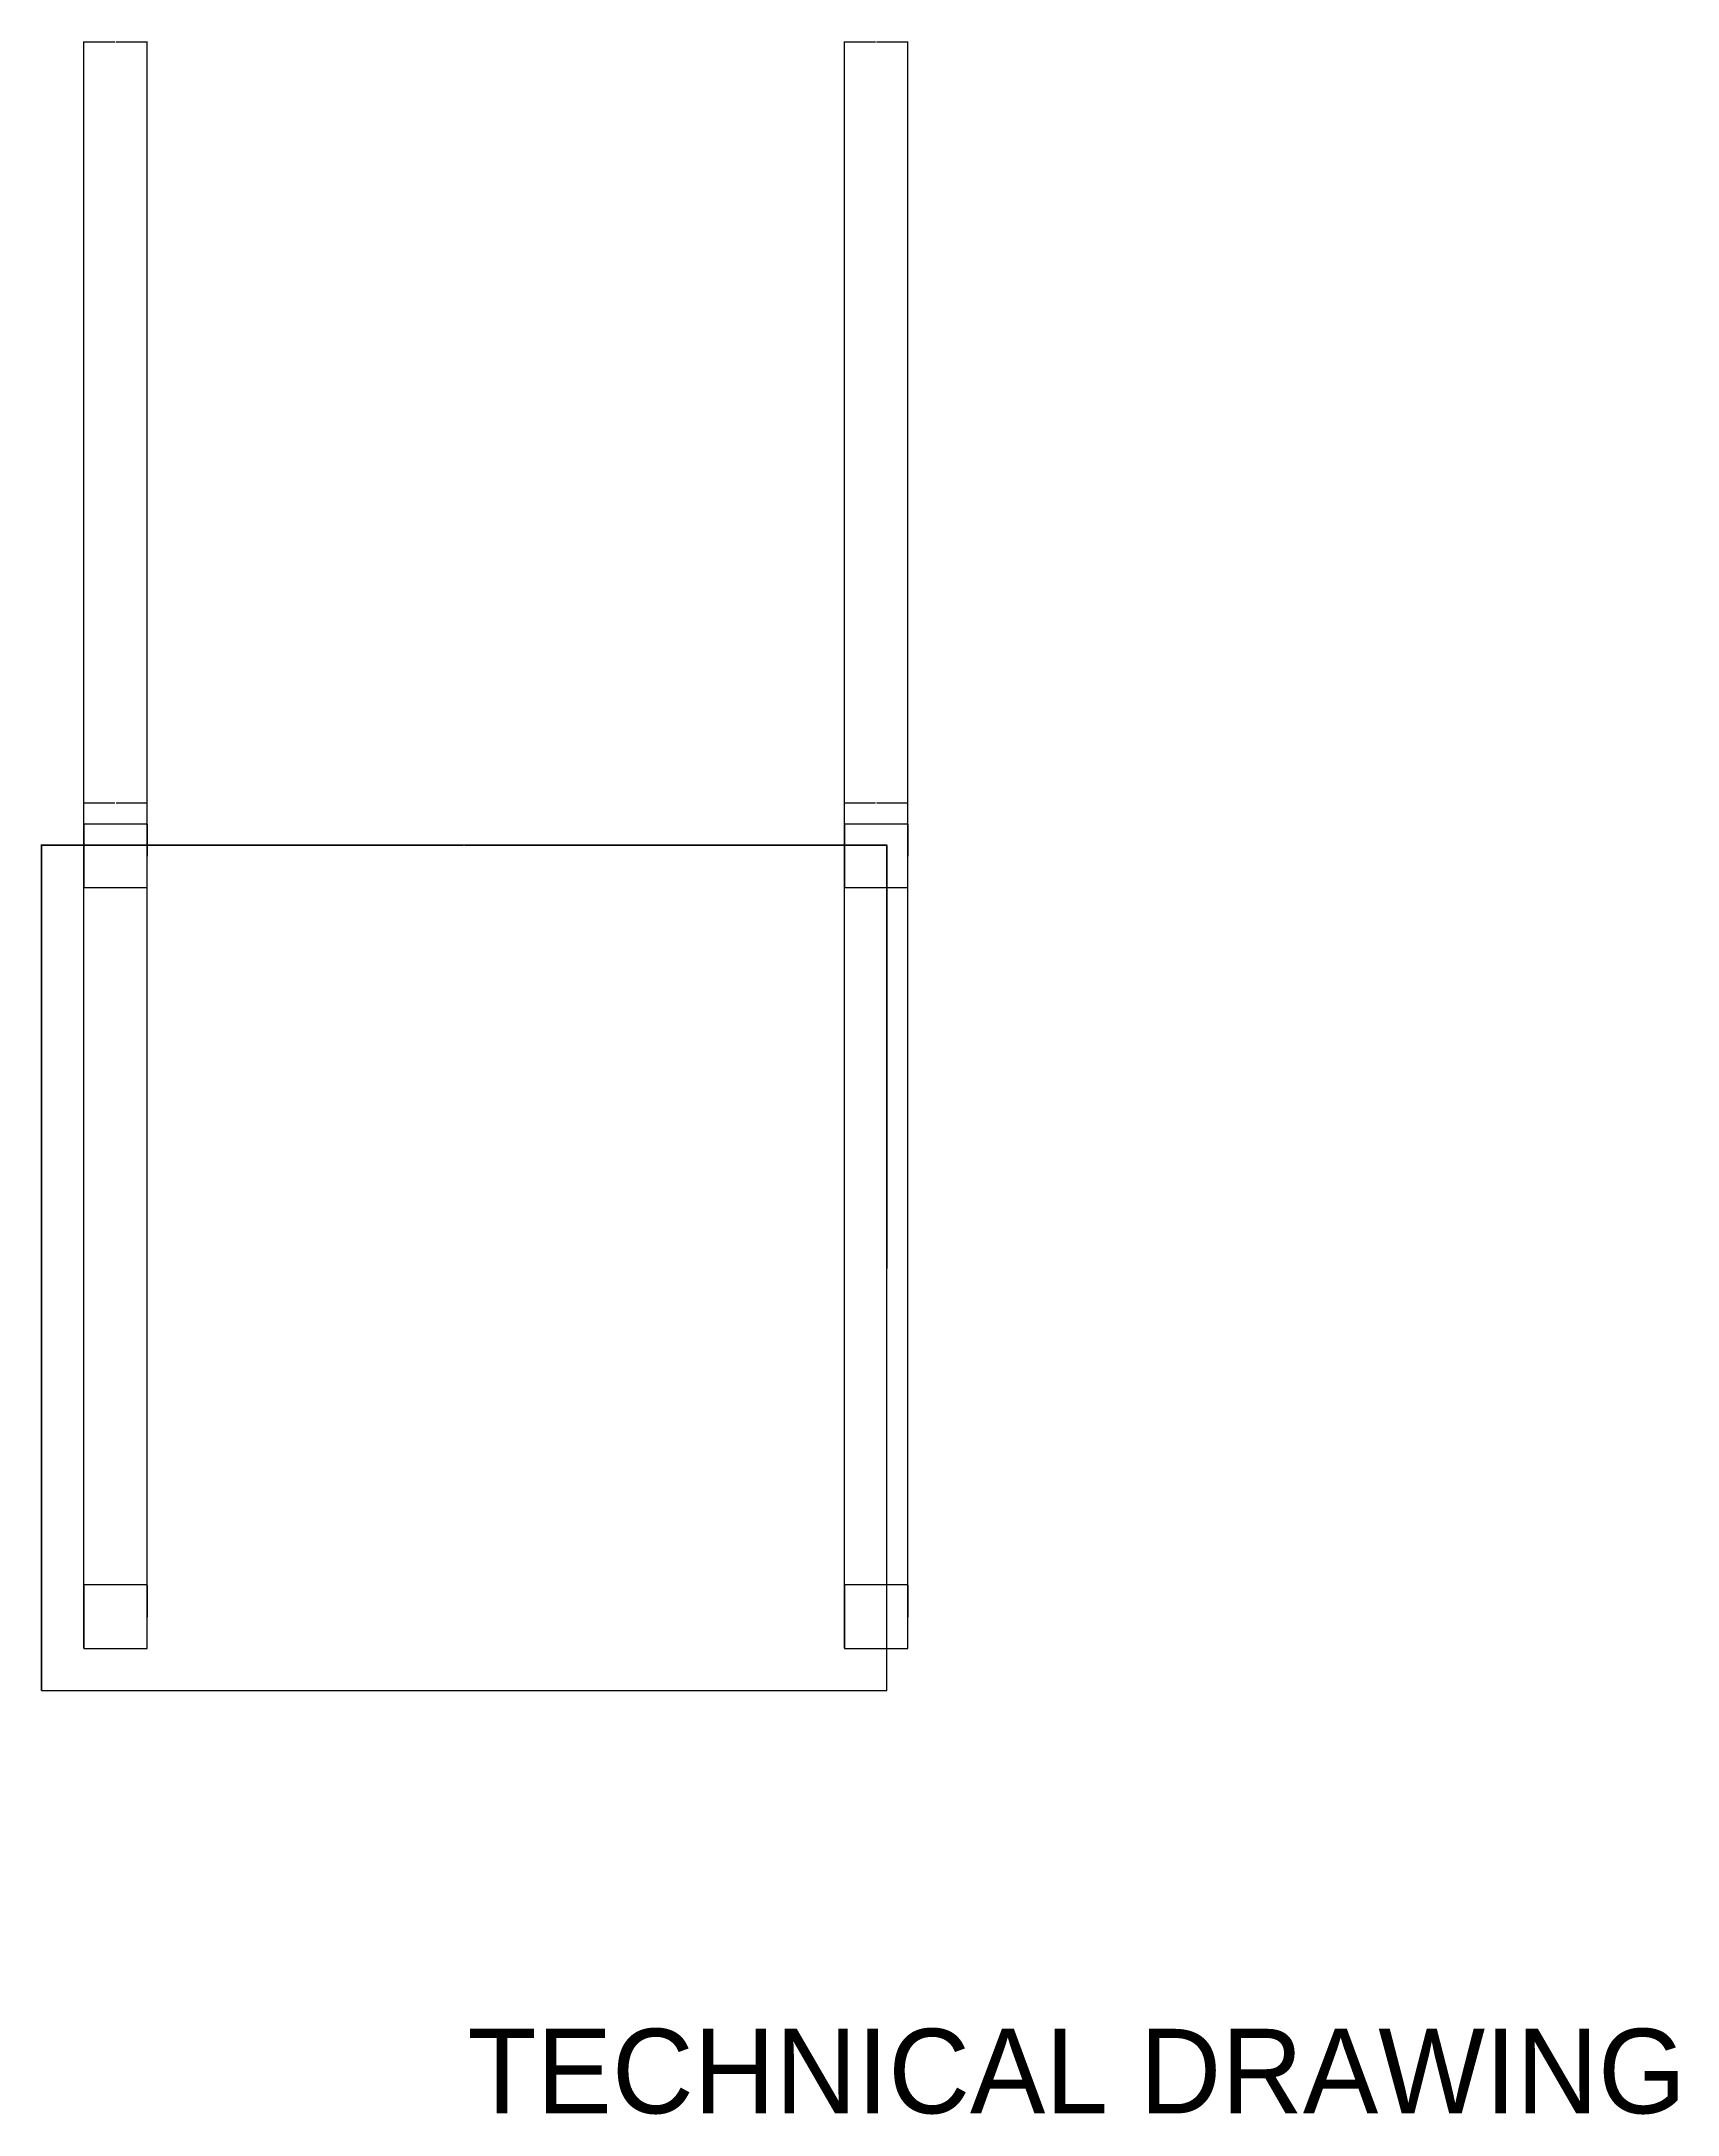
# Model space of a CAD drawing. Header units: millimetres. Extents: x 5000 to 8871, y 3997 to 8901.
import ezdxf

# ---------------------------------------------------------------- set-up
doc = ezdxf.new("R2010")
doc.units = ezdxf.units.MM
doc.styles.add('OpenSansCondensed-Light', font='OpenSansCondensed-Light.ttf')
doc.dimstyles.new('STRUCTURAL', dxfattribs={"dimtxt": 2.5, "dimasz": 2.5, "dimexe": 1.25, "dimexo": 0.625, "dimtad": 1, "dimcen": 2.5, "dimazin": 3, "dimtfac": 1, "dimtmove": 0, "dimatfit": 3})

# ---------------------------------------------------------------- blocks, each defined once
blk = doc.blocks.new('_CLOSEDFILLED')
at = {"color": 0, "linetype": 'BYBLOCK'}
blk.add_solid([(-1, 0), (0, 0), (-1, 0)], dxfattribs=at)
blk = doc.blocks.new('*D1')
for p, q in [((5000, 5000.625), (5000, 7001.25)), ((5000.25, 7000), (5998, 7000)), ((6002, 7000), (6999.75, 7000)), ((7000, 5000.625), (7000, 7001.25))]:
    blk.add_line(p, q)
at = {"layer": 'Defpoints'}
for p in [(5000, 7000), (5000, 5000), (7000, 5000)]:
    blk.add_point(p, dxfattribs=at)
at = {"xscale": 0.25, "yscale": 0.25, "rotation": 180}
blk.add_blockref('_CLOSEDFILLED', (5000, 7000), dxfattribs=at)
at = {"xscale": 0.25, "yscale": 0.25}
blk.add_blockref('_CLOSEDFILLED', (7000, 7000), dxfattribs=at)
at = {"insert": (6000, 7000), "char_height": 1, "attachment_point": 5, "style": 'OpenSansCondensed-Light'}
blk.add_mtext('2000', dxfattribs=at)
blk = doc.blocks.new('*D2')
for p, q in [((7000, 6999.375), (7000, 5998.75)), ((6999.75, 6000), (6999.5, 6000)), ((7000, 5000.625), (7000, 6001.25)), ((7000, 6000), (7000, 6000)), ((7000.25, 6000), (7000.5, 6000))]:
    blk.add_line(p, q)
at = {"layer": 'Defpoints'}
for p in [(7000, 7000), (7000, 6000), (7000, 5000)]:
    blk.add_point(p, dxfattribs=at)
at = {"xscale": 0.25, "yscale": 0.25}
blk.add_blockref('_CLOSEDFILLED', (7000, 6000), dxfattribs=at)
at = {"xscale": 0.25, "yscale": 0.25, "rotation": 180}
blk.add_blockref('_CLOSEDFILLED', (7000, 6000), dxfattribs=at)
at = {"insert": (7000, 6002.375), "char_height": 1, "attachment_point": 5, "style": 'OpenSansCondensed-Light'}
blk.add_mtext('0', dxfattribs=at)
blk = doc.blocks.new('*D3')
for p, q in [((5100, 5100.625), (5100, 7101.25)), ((5100.25, 7100), (5173.5, 7100)), ((5176.5, 7100), (5249.75, 7100)), ((5250, 5100.625), (5250, 7101.25))]:
    blk.add_line(p, q)
at = {"layer": 'Defpoints'}
for p in [(5100, 7100), (5100, 5100), (5250, 5100)]:
    blk.add_point(p, dxfattribs=at)
at = {"xscale": 0.25, "yscale": 0.25, "rotation": 180}
blk.add_blockref('_CLOSEDFILLED', (5100, 7100), dxfattribs=at)
at = {"xscale": 0.25, "yscale": 0.25}
blk.add_blockref('_CLOSEDFILLED', (5250, 7100), dxfattribs=at)
at = {"insert": (5175, 7100), "char_height": 1, "attachment_point": 5, "style": 'OpenSansCondensed-Light'}
blk.add_mtext('150', dxfattribs=at)
blk = doc.blocks.new('*D4')
for p, q in [((5250, 5249.375), (5250, 5173.75)), ((5249.75, 5175), (5249.5, 5175)), ((5250, 5100.625), (5250, 5176.25)), ((5250, 5175), (5250, 5175)), ((5250.25, 5175), (5250.5, 5175))]:
    blk.add_line(p, q)
at = {"layer": 'Defpoints'}
for p in [(5250, 5250), (5250, 5175), (5250, 5100)]:
    blk.add_point(p, dxfattribs=at)
at = {"xscale": 0.25, "yscale": 0.25}
blk.add_blockref('_CLOSEDFILLED', (5250, 5175), dxfattribs=at)
at = {"xscale": 0.25, "yscale": 0.25, "rotation": 180}
blk.add_blockref('_CLOSEDFILLED', (5250, 5175), dxfattribs=at)
at = {"insert": (5250, 5177.375), "char_height": 1, "attachment_point": 5, "style": 'OpenSansCondensed-Light'}
blk.add_mtext('0', dxfattribs=at)
blk = doc.blocks.new('*D5')
for p, q in [((6900, 5100.625), (6900, 7101.25)), ((6900.25, 7100), (6973.5, 7100)), ((6976.5, 7100), (7049.75, 7100)), ((7050, 5100.625), (7050, 7101.25))]:
    blk.add_line(p, q)
at = {"layer": 'Defpoints'}
for p in [(6900, 7100), (6900, 5100), (7050, 5100)]:
    blk.add_point(p, dxfattribs=at)
at = {"xscale": 0.25, "yscale": 0.25, "rotation": 180}
blk.add_blockref('_CLOSEDFILLED', (6900, 7100), dxfattribs=at)
at = {"xscale": 0.25, "yscale": 0.25}
blk.add_blockref('_CLOSEDFILLED', (7050, 7100), dxfattribs=at)
at = {"insert": (6975, 7100), "char_height": 1, "attachment_point": 5, "style": 'OpenSansCondensed-Light'}
blk.add_mtext('150', dxfattribs=at)
blk = doc.blocks.new('*D6')
for p, q in [((7050, 5249.375), (7050, 5173.75)), ((7049.75, 5175), (7049.5, 5175)), ((7050, 5100.625), (7050, 5176.25)), ((7050, 5175), (7050, 5175)), ((7050.25, 5175), (7050.5, 5175))]:
    blk.add_line(p, q)
at = {"layer": 'Defpoints'}
for p in [(7050, 5250), (7050, 5175), (7050, 5100)]:
    blk.add_point(p, dxfattribs=at)
at = {"xscale": 0.25, "yscale": 0.25}
blk.add_blockref('_CLOSEDFILLED', (7050, 5175), dxfattribs=at)
at = {"xscale": 0.25, "yscale": 0.25, "rotation": 180}
blk.add_blockref('_CLOSEDFILLED', (7050, 5175), dxfattribs=at)
at = {"insert": (7050, 5177.375), "char_height": 1, "attachment_point": 5, "style": 'OpenSansCondensed-Light'}
blk.add_mtext('0', dxfattribs=at)
blk = doc.blocks.new('*D7')
for p, q in [((5100, 6900.625), (5100, 8901.25)), ((5100.25, 8900), (5173.5, 8900)), ((5176.5, 8900), (5249.75, 8900)), ((5250, 6900.625), (5250, 8901.25))]:
    blk.add_line(p, q)
at = {"layer": 'Defpoints'}
for p in [(5100, 8900), (5100, 6900), (5250, 6900)]:
    blk.add_point(p, dxfattribs=at)
at = {"xscale": 0.25, "yscale": 0.25, "rotation": 180}
blk.add_blockref('_CLOSEDFILLED', (5100, 8900), dxfattribs=at)
at = {"xscale": 0.25, "yscale": 0.25}
blk.add_blockref('_CLOSEDFILLED', (5250, 8900), dxfattribs=at)
at = {"insert": (5175, 8900), "char_height": 1, "attachment_point": 5, "style": 'OpenSansCondensed-Light'}
blk.add_mtext('150', dxfattribs=at)
blk = doc.blocks.new('*D8')
for p, q in [((5250, 7049.375), (5250, 6973.75)), ((5249.75, 6975), (5249.5, 6975)), ((5250, 6900.625), (5250, 6976.25)), ((5250, 6975), (5250, 6975)), ((5250.25, 6975), (5250.5, 6975))]:
    blk.add_line(p, q)
at = {"layer": 'Defpoints'}
for p in [(5250, 7050), (5250, 6975), (5250, 6900)]:
    blk.add_point(p, dxfattribs=at)
at = {"xscale": 0.25, "yscale": 0.25}
blk.add_blockref('_CLOSEDFILLED', (5250, 6975), dxfattribs=at)
at = {"xscale": 0.25, "yscale": 0.25, "rotation": 180}
blk.add_blockref('_CLOSEDFILLED', (5250, 6975), dxfattribs=at)
at = {"insert": (5250, 6977.375), "char_height": 1, "attachment_point": 5, "style": 'OpenSansCondensed-Light'}
blk.add_mtext('0', dxfattribs=at)
blk = doc.blocks.new('*D9')
for p, q in [((6900, 6900.625), (6900, 8901.25)), ((6900.25, 8900), (6973.5, 8900)), ((6976.5, 8900), (7049.75, 8900)), ((7050, 6900.625), (7050, 8901.25))]:
    blk.add_line(p, q)
at = {"layer": 'Defpoints'}
for p in [(6900, 8900), (6900, 6900), (7050, 6900)]:
    blk.add_point(p, dxfattribs=at)
at = {"xscale": 0.25, "yscale": 0.25, "rotation": 180}
blk.add_blockref('_CLOSEDFILLED', (6900, 8900), dxfattribs=at)
at = {"xscale": 0.25, "yscale": 0.25}
blk.add_blockref('_CLOSEDFILLED', (7050, 8900), dxfattribs=at)
at = {"insert": (6975, 8900), "char_height": 1, "attachment_point": 5, "style": 'OpenSansCondensed-Light'}
blk.add_mtext('150', dxfattribs=at)
blk = doc.blocks.new('*D10')
for p, q in [((7050, 7049.375), (7050, 6973.75)), ((7049.75, 6975), (7049.5, 6975)), ((7050, 6900.625), (7050, 6976.25)), ((7050, 6975), (7050, 6975)), ((7050.25, 6975), (7050.5, 6975))]:
    blk.add_line(p, q)
at = {"layer": 'Defpoints'}
for p in [(7050, 7050), (7050, 6975), (7050, 6900)]:
    blk.add_point(p, dxfattribs=at)
at = {"xscale": 0.25, "yscale": 0.25}
blk.add_blockref('_CLOSEDFILLED', (7050, 6975), dxfattribs=at)
at = {"xscale": 0.25, "yscale": 0.25, "rotation": 180}
blk.add_blockref('_CLOSEDFILLED', (7050, 6975), dxfattribs=at)
at = {"insert": (7050, 6977.375), "char_height": 1, "attachment_point": 5, "style": 'OpenSansCondensed-Light'}
blk.add_mtext('0', dxfattribs=at)

msp = doc.modelspace()

# ---------------------------------------------------------------- linework, layer by layer
for points in [[(5100, 6900), (5250, 6900), (5250, 7050), (5100, 7050), (5100, 6900)], [(6900, 6900), (7050, 6900), (7050, 7050), (6900, 7050), (6900, 6900)], [(5000, 5000), (7000, 5000), (7000, 7000), (5000, 7000), (5000, 5000)], [(5100, 5100), (5250, 5100), (5250, 5250), (5100, 5250), (5100, 5100)], [(6900, 5100), (7050, 5100), (7050, 5250), (6900, 5250), (6900, 5100)]]:
    msp.add_lwpolyline(points, close=True)

# ---------------------------------------------------------------- texts
msp.add_text('TECHNICAL DRAWING', height=200).set_placement((6008, 4000))

# ---------------------------------------------------------------- dimensions: what is measured, and where the dimension line sits
for base, p1, p2, picture, middle in [((5100, 8900), (5100, 6900), (5250, 6900), '*D7', (5175, 8900)), ((6900, 8900), (6900, 6900), (7050, 6900), '*D9', (6975, 8900)), ((5100, 7100), (5100, 5100), (5250, 5100), '*D3', (5175, 7100)), ((6900, 7100), (6900, 5100), (7050, 5100), '*D5', (6975, 7100)), ((5250, 6975), (5250, 6900), (5250, 7050), '*D8', (5250, 6977.375)), ((7050, 6975), (7050, 6900), (7050, 7050), '*D10', (7050, 6977.375)), ((5000, 7000), (5000, 5000), (7000, 5000), '*D1', (6000, 7000)), ((7000, 6000), (7000, 5000), (7000, 7000), '*D2', (7000, 6002.375)), ((5250, 5175), (5250, 5100), (5250, 5250), '*D4', (5250, 5177.375)), ((7050, 5175), (7050, 5100), (7050, 5250), '*D6', (7050, 5177.375))]:
    dim = msp.add_linear_dim(base=base, p1=p1, p2=p2, dimstyle='STRUCTURAL')
    dim.commit()
    dim.dimension.update_dxf_attribs({"geometry": picture, "text_midpoint": middle})

doc.saveas('drawing.dxf')
